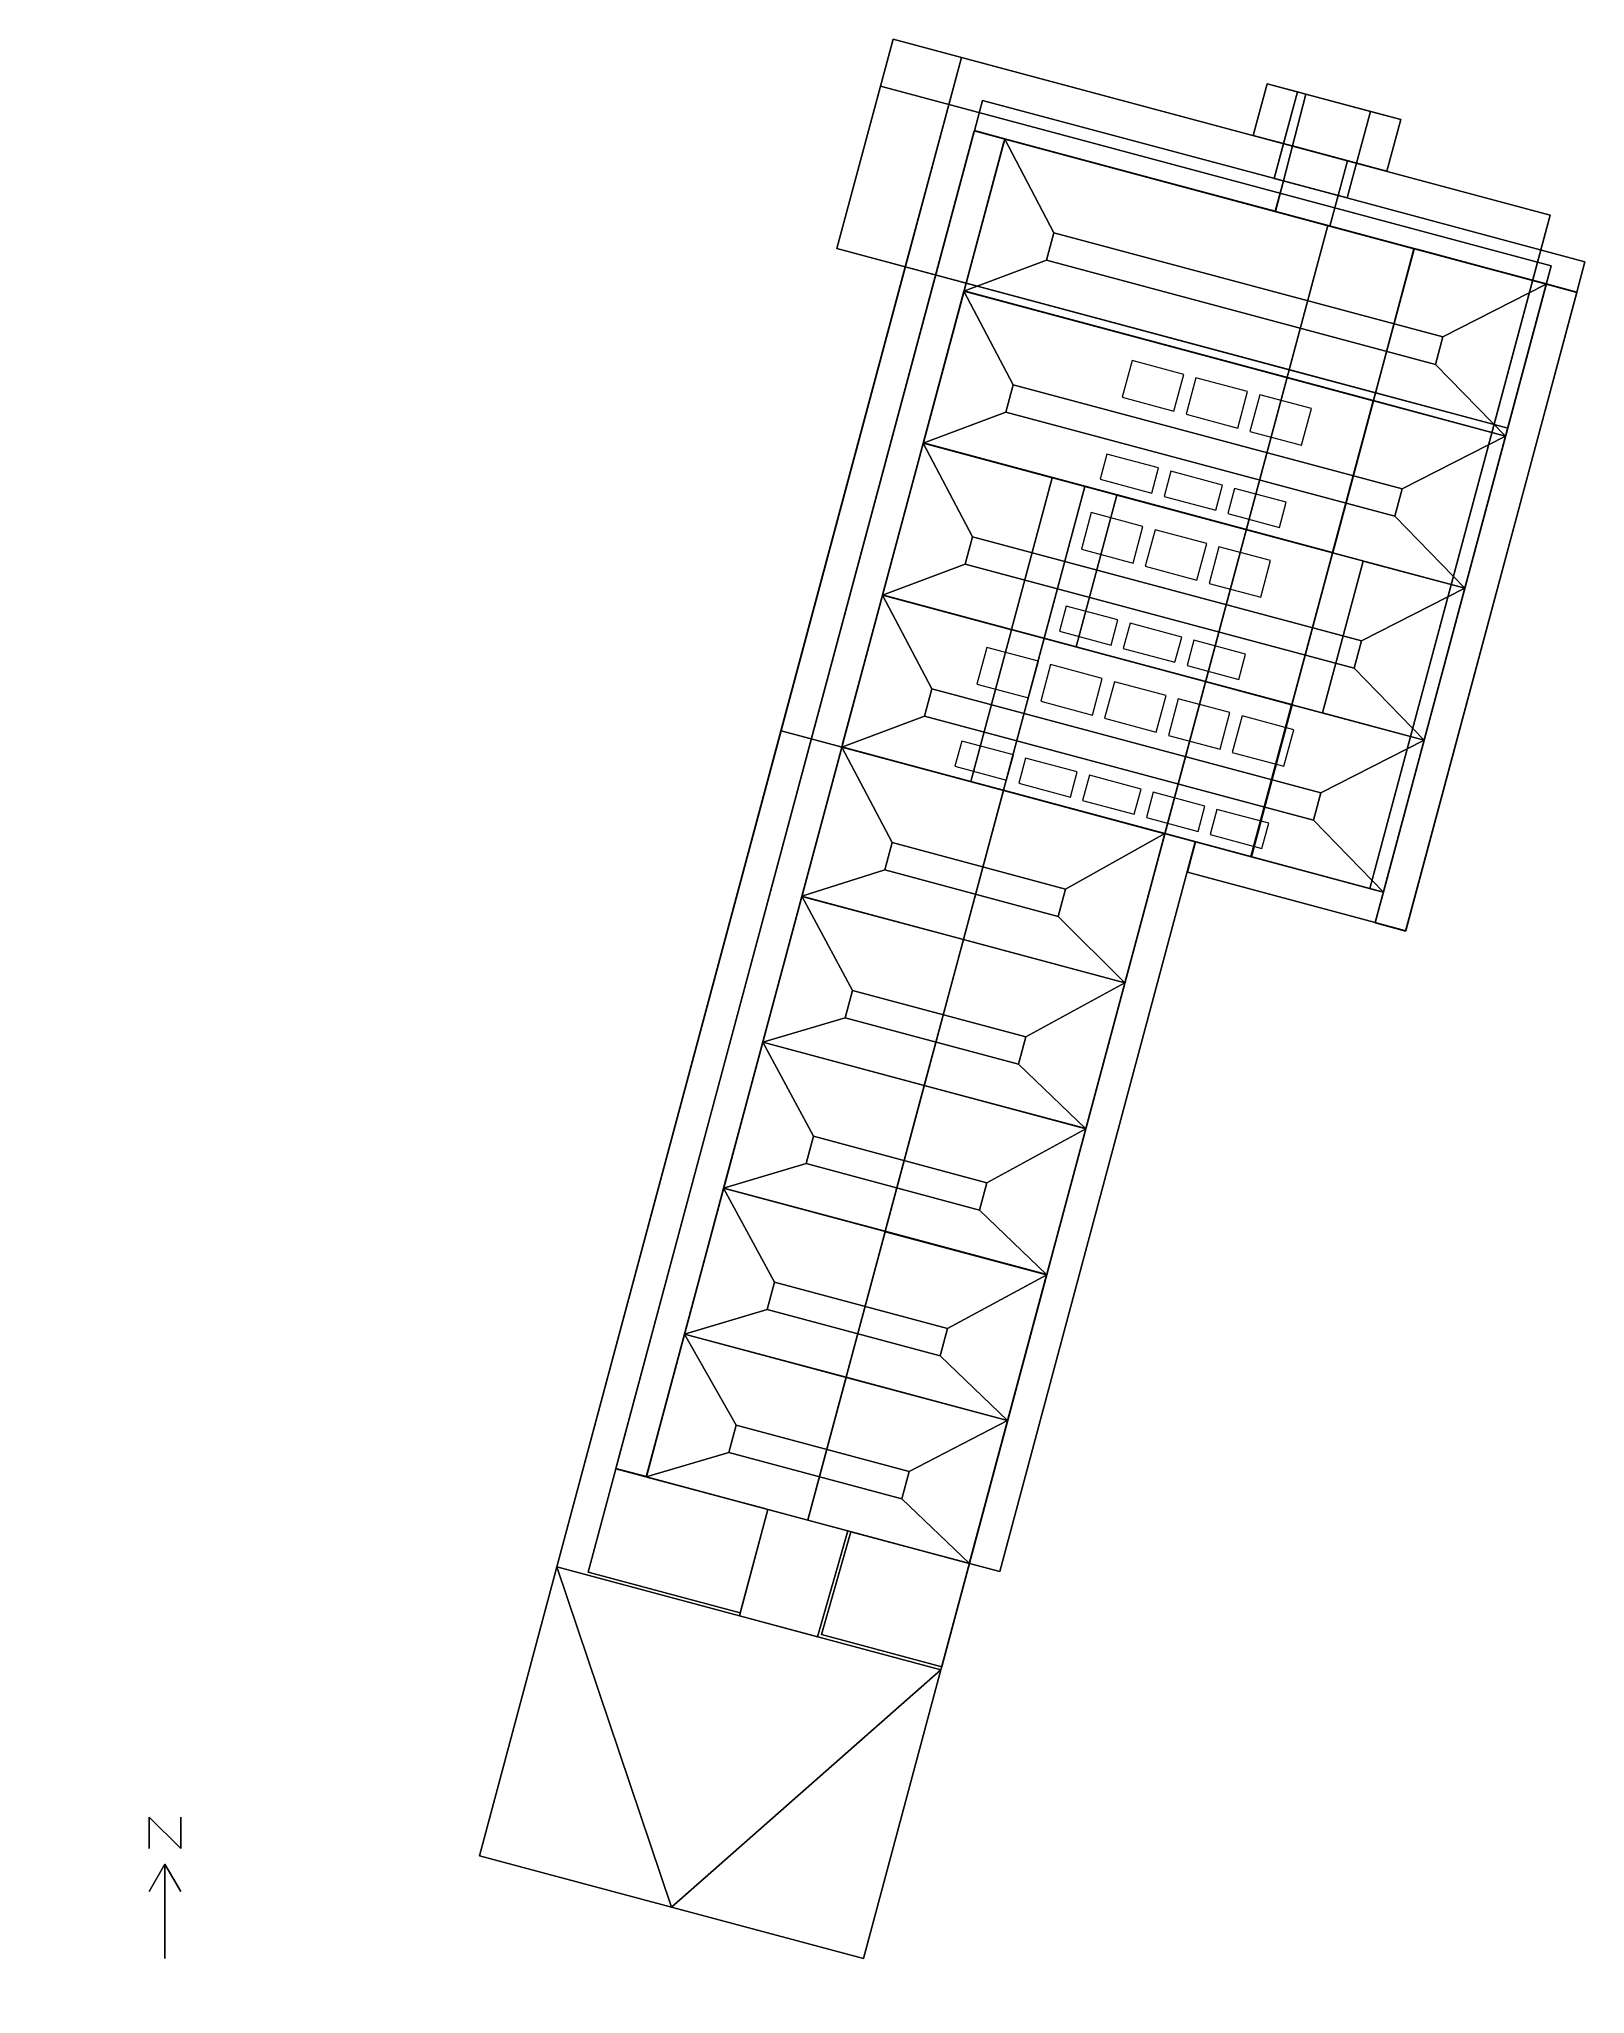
# Model space of a CAD drawing. Header units: metres. Extents: x -26 to 23.2, y -19.2 to 42.9.
import ezdxf

# ---------------------------------------------------------------- set-up
doc = ezdxf.new("R2010")
doc.units = ezdxf.units.M

msp = doc.modelspace()

# ---------------------------------------------------------------- linework, layer by layer
at = {"layer": '1', "color": 3}
for points in [[(-22.46553, -13.58952, 0.1), (-22.46553, -13.58952), (-22.46553, -14.58952), (-22.46553, -14.58952, 0.1)], [(-22.46553, -13.58952, 0.1), (-22.46553, -13.58952), (-21.46553, -14.58952), (-21.46553, -14.58952, 0.1)], [(-21.46553, -13.58952, 0.1), (-21.46553, -13.58952), (-21.46553, -14.58952), (-21.46553, -14.58952, 0.1)], [(-21.96553, -15.08952, 0.1), (-21.96553, -15.08952), (-22.46553, -15.95555), (-22.46553, -15.95555, 0.1)], [(-21.96553, -15.08952, 0.1), (-21.96553, -15.08952), (-21.96553, -18.08952), (-21.96553, -18.08952, 0.1)], [(-21.96553, -15.08952, 0.1), (-21.96553, -15.08952), (-21.46553, -15.95555), (-21.46553, -15.95555, 0.1)]]:
    msp.add_3dface(points, dxfattribs=at)
at = {"layer": 'Building Shading', "color": 195}
for points in [[(1.17287, 42.90588), (-0.6104, 36.25065), (1.56294, 35.6683), (3.3462, 42.32353)], [(3.3462, 42.32353), (1.56294, 35.6683), (-0.6104, 36.25065), (1.17287, 42.90588)], [(1.17287, 42.90588), (1.17287, 42.90588, -15), (-0.6104, 36.25065, -15), (-0.6104, 36.25065)], [(-0.6104, 36.25065), (-0.6104, 36.25065, -15), (1.17287, 42.90588, -15), (1.17287, 42.90588)], [(22.05618, 37.31021, -15), (21.65502, 35.81302, -15), (0.7717, 41.40869, -15), (1.17287, 42.90588, -15)], [(1.17287, 42.90588, -15), (0.7717, 41.40869, -15), (21.65502, 35.81302, -15), (22.05618, 37.31021, -15)], [(22.05618, 37.31021), (22.05618, 37.31021, -15), (1.17287, 42.90588, -15), (1.17287, 42.90588)], [(1.17287, 42.90588), (1.17287, 42.90588, -15), (22.05618, 37.31021, -15), (22.05618, 37.31021)], [(3.3462, 42.32353), (-2.38664, 20.92828), (16.32334, 15.91495), (22.05618, 37.31021)], [(22.05618, 37.31021), (16.32334, 15.91495), (-2.38664, 20.92828), (3.3462, 42.32353)], [(22.08968, 35.69656, -15), (20.70759, 30.53851, -15), (-0.6104, 36.25065, -15), (0.7717, 41.40869, -15)], [(0.7717, 41.40869, -15), (-0.6104, 36.25065, -15), (20.70759, 30.53851, -15), (22.08968, 35.69656, -15)], [(16.34456, 40.60682, 1.02), (15.90457, 38.96475, 1.02), (12.61988, 39.84487, 1.02), (13.05987, 41.48695, 1.02)], [(13.05987, 41.48695, 1.02), (12.61988, 39.84487, 1.02), (15.90457, 38.96475, 1.02), (16.34456, 40.60682, 1.02)], [(13.05987, 41.48695, 1.12), (12.61988, 39.84487, 1.12), (13.58581, 39.58606, 1.12), (14.0258, 41.22813, 1.12)], [(14.0258, 41.22813, 1.12), (13.58581, 39.58606, 1.12), (12.61988, 39.84487, 1.12), (13.05987, 41.48695, 1.12)], [(13.05987, 41.48695, 1.12), (13.05987, 41.48695, 1.02), (12.61988, 39.84487, 1.02), (12.61988, 39.84487, 1.12)], [(12.61988, 39.84487, 1.12), (12.61988, 39.84487, 1.02), (13.05987, 41.48695, 1.02), (13.05987, 41.48695, 1.12)], [(17.31049, 40.348, 1.12), (17.31049, 40.348, 1.02), (13.05987, 41.48695, 1.02), (13.05987, 41.48695, 1.12)], [(13.05987, 41.48695, 1.12), (13.05987, 41.48695, 1.02), (17.31049, 40.348, 1.02), (17.31049, 40.348, 1.12)], [(14.0258, 41.22813, 1.12), (13.28877, 38.47751, 1.12), (13.57859, 38.40003, 1.12), (14.28661, 41.15825, 1.12)], [(14.28661, 41.15825, 1.12), (13.57859, 38.40003, 1.12), (13.28877, 38.47751, 1.12), (14.0258, 41.22813, 1.12)], [(14.28661, 41.15825, 1.12), (13.86391, 39.51154, 1.12), (16.87049, 38.70593, 1.12), (17.31049, 40.348, 1.12)], [(17.31049, 40.348, 1.12), (16.87049, 38.70593, 1.12), (13.86391, 39.51154, 1.12), (14.28661, 41.15825, 1.12)], [(13.57859, 38.40003, 1.02), (13.32096, 37.43635, 1.02), (3.757, 39.99383, 1.02), (4.01582, 40.95976, 1.02)], [(4.01582, 40.95976, 1.02), (3.757, 39.99383, 1.02), (13.32096, 37.43635, 1.02), (13.57859, 38.40003, 1.02)], [(17.31049, 40.348, 1.02), (16.87049, 38.70593, 1.02), (15.90457, 38.96475, 1.02), (16.34456, 40.60682, 1.02)], [(16.34456, 40.60682, 1.02), (15.90457, 38.96475, 1.02), (16.87049, 38.70593, 1.02), (17.31049, 40.348, 1.02)], [(4.72159, 39.72916, 1.02), (-6.66903, -2.78124, 1.02), (-7.63496, -2.52242, 1.02), (3.75567, 39.98797, 1.02)], [(3.75567, 39.98797, 1.02), (-7.63496, -2.52242, 1.02), (-6.66903, -2.78124, 1.02), (4.72159, 39.72916, 1.02)], [(4.72396, 39.73887, 4.12), (-6.66667, -2.77152, 4.12), (-7.63259, -2.5127, 4.12), (3.75803, 39.99769, 4.12)], [(3.75803, 39.99769, 4.12), (-7.63259, -2.5127, 4.12), (-6.66667, -2.77152, 4.12), (4.72396, 39.73887, 4.12)], [(12.61988, 39.84487, 1.12), (12.61988, 39.84487, 1.02), (13.58581, 39.58606, 1.02), (13.58581, 39.58606, 1.12)], [(13.58581, 39.58606, 1.12), (13.58581, 39.58606, 1.02), (12.61988, 39.84487, 1.02), (12.61988, 39.84487, 1.12)], [(16.87049, 38.70593, 1.12), (16.87049, 38.70593, 1.02), (17.31049, 40.348, 1.02), (17.31049, 40.348, 1.12)], [(17.31049, 40.348, 1.12), (17.31049, 40.348, 1.02), (16.87049, 38.70593, 1.02), (16.87049, 38.70593, 1.12)], [(15.61479, 39.04239, 1.02), (15.31806, 37.93498, 1.02), (13.28877, 38.47751, 1.02), (13.58581, 39.58606, 1.02)], [(13.58581, 39.58606, 1.02), (13.28877, 38.47751, 1.02), (15.31806, 37.93498, 1.02), (15.61479, 39.04239, 1.02)], [(13.58581, 39.58606, 1.12), (13.58581, 39.58606, 1.02), (13.28877, 38.47751, 1.02), (13.28877, 38.47751, 1.12)], [(13.28877, 38.47751, 1.12), (13.28877, 38.47751, 1.02), (13.58581, 39.58606, 1.02), (13.58581, 39.58606, 1.12)], [(13.86391, 39.51154, 1.12), (13.57937, 38.40303, 1.12), (15.6085, 37.85979, 1.12), (15.90457, 38.96475, 1.12)], [(15.90457, 38.96475, 1.12), (15.6085, 37.85979, 1.12), (13.57937, 38.40303, 1.12), (13.86391, 39.51154, 1.12)], [(15.90457, 38.96475, 1.02), (15.6085, 37.85979, 1.02), (15.3187, 37.93738, 1.02), (15.61479, 39.04239, 1.02)], [(15.61479, 39.04239, 1.02), (15.3187, 37.93738, 1.02), (15.6085, 37.85979, 1.02), (15.90457, 38.96475, 1.02)], [(15.6085, 37.85979, 1.12), (15.6085, 37.85979, 1.02), (15.90457, 38.96475, 1.02), (15.90457, 38.96475, 1.12)], [(15.90457, 38.96475, 1.12), (15.90457, 38.96475, 1.02), (15.6085, 37.85979, 1.02), (15.6085, 37.85979, 1.12)], [(15.90457, 38.96475, 1.12), (15.90457, 38.96475, 1.02), (16.87049, 38.70593, 1.02), (16.87049, 38.70593, 1.12)], [(16.87049, 38.70593, 1.12), (16.87049, 38.70593, 1.02), (15.90457, 38.96475, 1.02), (15.90457, 38.96475, 1.12)], [(13.28877, 38.47751, 1.12), (13.28877, 38.47751, 1.02), (13.57859, 38.40003, 1.02), (13.57859, 38.40003, 1.12)], [(13.57859, 38.40003, 1.12), (13.57859, 38.40003, 1.02), (13.28877, 38.47751, 1.02), (13.28877, 38.47751, 1.12)], [(13.57937, 38.40303, 1.12), (13.32932, 37.42894, 1.12), (15.05833, 36.96565, 1.12), (15.3187, 37.93738, 1.12)], [(15.3187, 37.93738, 1.12), (15.05833, 36.96565, 1.12), (13.32932, 37.42894, 1.12), (13.57937, 38.40303, 1.12)], [(15.31806, 37.93498, 1.02), (15.05833, 36.96565, 1.02), (13.32932, 37.42894, 1.02), (13.57859, 38.40003, 1.02)], [(13.57859, 38.40003, 1.02), (13.32932, 37.42894, 1.02), (15.05833, 36.96565, 1.02), (15.31806, 37.93498, 1.02)], [(13.57859, 38.40003, 1.12), (13.57859, 38.40003, 1.02), (13.32932, 37.42894, 1.02), (13.32932, 37.42894, 1.12)], [(13.32932, 37.42894, 1.12), (13.32932, 37.42894, 1.02), (13.57859, 38.40003, 1.02), (13.57859, 38.40003, 1.12)], [(15.05833, 36.96565, 1.12), (15.05833, 36.96565, 1.02), (15.3187, 37.93738, 1.02), (15.3187, 37.93738, 1.12)], [(15.3187, 37.93738, 1.12), (15.3187, 37.93738, 1.02), (15.05833, 36.96565, 1.02), (15.05833, 36.96565, 1.12)], [(23.16046, 35.83212, 1.02), (22.90283, 34.86844, 1.02), (15.05833, 36.96565, 1.02), (15.31715, 37.93158, 1.02)], [(15.31715, 37.93158, 1.02), (15.05833, 36.96565, 1.02), (22.90283, 34.86844, 1.02), (23.16046, 35.83212, 1.02)], [(15.3187, 37.93738, 1.12), (15.3187, 37.93738, 1.02), (15.6085, 37.85979, 1.02), (15.6085, 37.85979, 1.12)], [(15.6085, 37.85979, 1.12), (15.6085, 37.85979, 1.02), (15.3187, 37.93738, 1.02), (15.3187, 37.93738, 1.12)], [(13.32932, 37.42894, 1.12), (13.32932, 37.42894, 1.02), (15.05833, 36.96565, 1.02), (15.05833, 36.96565, 1.12)], [(15.05833, 36.96565, 1.12), (15.05833, 36.96565, 1.02), (13.32932, 37.42894, 1.02), (13.32932, 37.42894, 1.12)], [(21.65502, 35.81302), (21.65502, 35.81302, -15), (22.05618, 37.31021, -15), (22.05618, 37.31021)], [(22.05618, 37.31021), (22.05618, 37.31021, -15), (21.65502, 35.81302, -15), (21.65502, 35.81302)], [(-0.6104, 36.25065), (-0.6104, 36.25065, -15), (1.56294, 35.6683, -15), (1.56294, 35.6683)], [(1.56294, 35.6683), (1.56294, 35.6683, -15), (-0.6104, 36.25065, -15), (-0.6104, 36.25065)], [(13.76258, 32.39942, -15), (2.69289, -8.91323, -15), (-9.50675, -5.64434, -15), (1.56294, 35.6683, -15)], [(1.56294, 35.6683, -15), (-9.50675, -5.64434, -15), (2.69289, -8.91323, -15), (13.76258, 32.39942, -15)], [(1.56294, 35.6683), (1.56294, 35.6683, -15), (-9.50675, -5.64434, -15), (-9.50675, -5.64434)], [(-9.50675, -5.64434), (-9.50675, -5.64434, -15), (1.56294, 35.6683, -15), (1.56294, 35.6683)], [(21.65502, 35.81302), (16.32334, 15.91495), (16.75801, 15.79848), (22.08968, 35.69656)], [(22.08968, 35.69656), (16.75801, 15.79848), (16.32334, 15.91495), (21.65502, 35.81302)], [(16.75801, 15.79848), (16.75801, 15.79848, -15), (22.08968, 35.69656, -15), (22.08968, 35.69656)], [(22.08968, 35.69656), (22.08968, 35.69656, -15), (16.75801, 15.79848, -15), (16.75801, 15.79848)], [(22.08968, 35.69656), (22.08968, 35.69656, -15), (21.65502, 35.81302, -15), (21.65502, 35.81302)], [(21.65502, 35.81302), (21.65502, 35.81302, -15), (22.08968, 35.69656, -15), (22.08968, 35.69656)], [(22.90032, 34.85818, 1.02), (17.46253, 14.56408, 1.02), (16.4966, 14.8229, 1.02), (21.93439, 35.117, 1.02)], [(21.93439, 35.117, 1.02), (16.4966, 14.8229, 1.02), (17.46253, 14.56408, 1.02), (22.90032, 34.85818, 1.02)], [(22.90268, 34.8679, 4.12), (17.46489, 14.5738, 4.12), (16.49897, 14.83262, 4.12), (21.93676, 35.12672, 4.12)], [(21.93676, 35.12672, 4.12), (16.49897, 14.83262, 4.12), (17.46489, 14.5738, 4.12), (22.90268, 34.8679, 4.12)], [(20.70759, 30.53851, -15), (16.75801, 15.79848, -15), (9.813, 17.65939, -15), (13.76258, 32.39942, -15)], [(13.76258, 32.39942, -15), (9.813, 17.65939, -15), (16.75801, 15.79848, -15), (20.70759, 30.53851, -15)], [(-2.38664, 20.92828), (-9.50675, -5.64434), (2.69289, -8.91323), (9.813, 17.65939)], [(9.813, 17.65939), (2.69289, -8.91323), (-9.50675, -5.64434), (-2.38664, 20.92828)], [(2.69289, -8.91323), (2.69289, -8.91323, -15), (9.813, 17.65939, -15), (9.813, 17.65939)], [(9.813, 17.65939), (9.813, 17.65939, -15), (2.69289, -8.91323, -15), (2.69289, -8.91323)], [(10.77893, 17.40057, 4.12), (4.56468, -5.79131, 4.12), (3.59876, -5.53249, 4.12), (9.813, 17.65939, 4.12)], [(9.813, 17.65939, 4.12), (3.59876, -5.53249, 4.12), (4.56468, -5.79131, 4.12), (10.77893, 17.40057, 4.12)], [(10.77893, 17.40057, 1.02), (4.56468, -5.79131, 1.02), (3.59876, -5.53249, 1.02), (9.813, 17.65939, 1.02)], [(9.813, 17.65939, 1.02), (3.59876, -5.53249, 1.02), (4.56468, -5.79131, 1.02), (10.77893, 17.40057, 1.02)], [(9.813, 17.65939), (9.813, 17.65939, -15), (16.75801, 15.79848, -15), (16.75801, 15.79848)], [(16.75801, 15.79848), (16.75801, 15.79848, -15), (9.813, 17.65939, -15), (9.813, 17.65939)], [(16.75779, 15.79854, 4.12), (16.49897, 14.83262, 4.12), (10.52955, 16.43212, 4.12), (10.78837, 17.39804, 4.12)], [(10.78837, 17.39804, 4.12), (10.52955, 16.43212, 4.12), (16.49897, 14.83262, 4.12), (16.75779, 15.79854, 4.12)], [(16.75801, 15.79848, 1.02), (16.49919, 14.83256, 1.02), (10.52977, 16.43206, 1.02), (10.78859, 17.39798, 1.02)], [(10.78859, 17.39798, 1.02), (10.52977, 16.43206, 1.02), (16.49919, 14.83256, 1.02), (16.75801, 15.79848, 1.02)], [(-2.80533, -3.81652, 1.02), (-3.68532, -7.10066, 1.02), (-8.51494, -5.80657, 1.02), (-7.63496, -2.52242, 1.02)], [(-7.63496, -2.52242, 1.02), (-8.51494, -5.80657, 1.02), (-3.68532, -7.10066, 1.02), (-2.80533, -3.81652, 1.02)], [(-0.26495, -4.49721), (-1.22457, -7.86309), (-3.71108, -7.19683), (-2.80533, -3.81652)], [(-2.80533, -3.81652), (-3.71108, -7.19683), (-1.22457, -7.86309), (-0.26495, -4.49721)], [(-2.80533, -3.81652, 4.12), (-3.71108, -7.19683, 4.12), (-1.22457, -7.86309, 4.12), (-0.26495, -4.49721, 4.12)], [(-0.26495, -4.49721, 4.12), (-1.22457, -7.86309, 4.12), (-3.71108, -7.19683, 4.12), (-2.80533, -3.81652, 4.12)], [(-2.80533, -3.81652, 4.12), (-2.80533, -3.81652), (-3.71108, -7.19683), (-3.71108, -7.19683, 4.12)], [(-3.71108, -7.19683, 4.12), (-3.71108, -7.19683), (-2.80533, -3.81652), (-2.80533, -3.81652, 4.12)], [(-0.26495, -4.49721, 4.12), (-0.26495, -4.49721), (-2.80533, -3.81652), (-2.80533, -3.81652, 4.12)], [(-2.80533, -3.81652, 4.12), (-2.80533, -3.81652), (-0.26495, -4.49721), (-0.26495, -4.49721, 4.12)], [(-1.22457, -7.86309, 4.12), (-1.22457, -7.86309), (-0.26495, -4.49721), (-0.26495, -4.49721, 4.12)], [(-0.26495, -4.49721, 4.12), (-0.26495, -4.49721), (-1.22457, -7.86309), (-1.22457, -7.86309, 4.12)], [(3.59876, -5.53249, 1.02), (2.71877, -8.81664, 1.02), (-1.1021, -7.79239, 1.02), (-0.16989, -4.52268, 1.02)], [(-0.16989, -4.52268, 1.02), (-1.1021, -7.79239, 1.02), (2.71877, -8.81664, 1.02), (3.59876, -5.53249, 1.02)], [(2.69289, -8.91323, -15), (0.23411, -18.08952, -15), (-11.96553, -14.82064, -15), (-9.50675, -5.64434, -15)], [(-9.50675, -5.64434, -15), (-11.96553, -14.82064, -15), (0.23411, -18.08952, -15), (2.69289, -8.91323, -15)], [(-9.50675, -5.64434, 1.5), (-9.50675, -5.64434, -15), (-11.96553, -14.82064, -15), (-11.96553, -14.82064, 1.5)], [(-11.96553, -14.82064, 1.5), (-11.96553, -14.82064, -15), (-9.50675, -5.64434, -15), (-9.50675, -5.64434, 1.5)], [(-5.86571, -16.45508, 5.62), (-9.50675, -5.64434, 1.5), (-11.96553, -14.82064, 1.5)], [(-11.96553, -14.82064, 1.5), (-9.50675, -5.64434, 1.5), (-5.86571, -16.45508, 5.62)], [(2.69289, -8.91323, 1.5), (2.69289, -8.91323, -15), (-9.50675, -5.64434, -15), (-9.50675, -5.64434, 1.5)], [(-9.50675, -5.64434, 1.5), (-9.50675, -5.64434, -15), (2.69289, -8.91323, -15), (2.69289, -8.91323, 1.5)], [(-5.86571, -16.45508, 5.62), (2.69289, -8.91323, 1.5), (-9.50675, -5.64434, 1.5)], [(-9.50675, -5.64434, 1.5), (2.69289, -8.91323, 1.5), (-5.86571, -16.45508, 5.62)], [(-9.50675, -5.64434), (-9.50675, -5.64434, -15), (2.69289, -8.91323, -15), (2.69289, -8.91323)], [(2.69289, -8.91323), (2.69289, -8.91323, -15), (-9.50675, -5.64434, -15), (-9.50675, -5.64434)], [(-3.71108, -7.19683, 4.12), (-3.71108, -7.19683), (-1.22457, -7.86309), (-1.22457, -7.86309, 4.12)], [(-1.22457, -7.86309, 4.12), (-1.22457, -7.86309), (-3.71108, -7.19683), (-3.71108, -7.19683, 4.12)], [(-5.86571, -16.45508, 5.62), (0.23411, -18.08952, 1.5), (2.69289, -8.91323, 1.5)], [(2.69289, -8.91323, 1.5), (0.23411, -18.08952, 1.5), (-5.86571, -16.45508, 5.62)], [(0.23411, -18.08952, 1.5), (0.23411, -18.08952, -15), (2.69289, -8.91323, -15), (2.69289, -8.91323, 1.5)], [(2.69289, -8.91323, 1.5), (2.69289, -8.91323, -15), (0.23411, -18.08952, -15), (0.23411, -18.08952, 1.5)], [(-11.96553, -14.82064, 1.5), (-11.96553, -14.82064, -15), (0.23411, -18.08952, -15)], [(-11.96553, -14.82064, 1.5), (0.23411, -18.08952, -15), (-5.86571, -16.45508, 5.62)], [(-5.86571, -16.45508, 5.62), (0.23411, -18.08952, -15), (-11.96553, -14.82064, -15)], [(-5.86571, -16.45508, 5.62), (-11.96553, -14.82064, -15), (-11.96553, -14.82064, 1.5)], [(0.23411, -18.08952, -15), (0.23411, -18.08952, 1.5), (-5.86571, -16.45508, 5.62)], [(-5.86571, -16.45508, 5.62), (0.23411, -18.08952, 1.5), (0.23411, -18.08952, -15)]]:
    msp.add_3dface(points, dxfattribs=at)
at = {"layer": 'CENTRAL', "color": 43}
for points in [[(7.2673, 28.69427, 1.12), (7.2673, 28.69427, 4.12), (4.67911, 19.03502, 4.12), (4.67911, 19.03502, 1.12)], [(7.2673, 28.69427, 1.12), (7.2673, 28.69427, 4.12), (15.1413, 26.58444, 4.12), (15.1413, 26.58444, 1.12)], [(12.55311, 16.92518, 1.12), (12.55311, 16.92518, 4.12), (15.1413, 26.58444, 4.12), (15.1413, 26.58444, 1.12)], [(4.67911, 19.03502, 1.12), (4.67911, 19.03502, 4.12), (9.813, 17.65939, 4.12), (9.813, 17.65939, 1.12)], [(9.813, 17.65939, 1.52), (9.813, 17.65939, 1.12), (12.55601, 16.92441, 1.12), (12.55601, 16.92441, 1.52)], [(9.813, 17.65939, 4.12), (9.813, 17.65939, 3.92), (12.55601, 16.92441, 3.92), (12.55601, 16.92441, 4.12)], [(9.813, 17.65939, 3.92), (9.813, 17.65939, 1.52), (12.55601, 16.92441, 1.52), (12.55601, 16.92441, 3.92)]]:
    msp.add_3dface(points, dxfattribs=at)
at = {"layer": 'CENTRAL', "color": 8}
msp.add_3dface([(15.1442, 26.58366, 1.12), (12.55601, 16.92441, 1.12), (4.67911, 19.03502, 1.12), (7.2673, 28.69427, 1.12)], dxfattribs=at)
at = {"layer": 'CENTRAL', "color": 45}
for points in [[(7.26471, 28.68461, 1.12), (7.26471, 28.68461, 4.12), (4.67911, 19.03502, 4.12), (4.67911, 19.03502, 1.12)], [(7.2673, 28.69427, 1.12), (7.2673, 28.69427, 4.12), (15.13164, 26.58703, 4.12), (15.13164, 26.58703, 1.12)], [(8.29016, 28.41709, 4.12), (6.99762, 23.59326, 4.12), (13.84798, 21.75771, 4.12), (15.14053, 26.58154, 4.12)], [(12.55311, 16.92518, 1.12), (12.55311, 16.92518, 4.12), (15.13871, 26.57478, 4.12), (15.13871, 26.57478, 1.12)], [(12.54635, 16.92699, 4.12), (13.84045, 21.75662, 4.12), (5.9732, 23.86464, 4.12), (4.67911, 19.03502, 4.12)], [(4.67911, 19.03502, 1.12), (4.67911, 19.03502, 4.12), (9.80334, 17.66198, 4.12), (9.80334, 17.66198, 1.12)]]:
    msp.add_3dface(points, dxfattribs=at)
at = {"layer": 'CENTRAL', "color": 15}
for points in [[(7.2673, 28.69427, 4.12), (5.9732, 23.86464, 4.12), (13.8501, 21.75403, 4.12), (15.1442, 26.58366, 4.12)], [(5.9732, 23.86464, 4.12), (4.67911, 19.03502, 4.12), (12.55601, 16.92441, 4.12), (13.8501, 21.75403, 4.12)]]:
    msp.add_3dface(points, dxfattribs=at)
at = {"layer": 'CENTRAL', "color": 143}
for points in [[(9.9096, 17.63351, 3.868), (9.9096, 17.63351, 2.842), (12.45942, 16.95029, 2.842), (12.45942, 16.95029, 3.868)], [(9.9096, 17.63351, 2.738), (9.9096, 17.63351, 2.272), (12.45942, 16.95029, 2.272), (12.45942, 16.95029, 2.738)]]:
    msp.add_3dface(points, dxfattribs=at)
at = {"layer": 'LARGECONF', "color": 43}
for points in [[(4.72287, 39.73393, 3.92), (4.72287, 39.73393, 1.52), (2.1334, 30.0699, 1.52), (2.1334, 30.0699, 3.92)], [(4.72287, 39.73393, 4.12), (4.72287, 39.73393, 3.92), (2.1334, 30.0699, 3.92), (2.1334, 30.0699, 4.12)], [(4.72287, 39.73393, 1.52), (4.72287, 39.73393, 1.12), (2.1334, 30.0699, 1.12), (2.1334, 30.0699, 1.52)], [(17.73435, 36.25022, 3.92), (17.73435, 36.25022, 1.52), (4.72316, 39.73501, 1.52), (4.72316, 39.73501, 3.92)], [(17.73435, 36.25022, 4.12), (17.73435, 36.25022, 3.92), (4.72316, 39.73501, 3.92), (4.72316, 39.73501, 4.12)], [(17.73435, 36.25022, 1.52), (17.73435, 36.25022, 1.12), (4.72316, 39.73501, 1.12), (4.72316, 39.73501, 1.52)], [(15.1442, 26.58366, 1.12), (15.1442, 26.58366, 4.12), (17.73239, 36.24292, 4.12), (17.73239, 36.24292, 1.12)], [(2.1334, 30.0699, 1.12), (2.1334, 30.0699, 4.12), (7.2673, 28.69427, 4.12), (7.2673, 28.69427, 1.12)], [(15.1413, 26.58444, 1.12), (15.1413, 26.58444, 4.12), (7.2673, 28.69427, 4.12), (7.2673, 28.69427, 1.12)]]:
    msp.add_3dface(points, dxfattribs=at)
at = {"layer": 'LARGECONF', "color": 8}
msp.add_3dface([(17.73239, 36.24292, 1.12), (15.1442, 26.58366, 1.12), (2.1334, 30.0699, 1.12), (4.72159, 39.72916, 1.12)], dxfattribs=at)
at = {"layer": 'LARGECONF', "color": 143}
for points in [[(4.69699, 39.63733, 2.738), (4.69699, 39.63733, 2.272), (2.15928, 30.16649, 2.272), (2.15928, 30.16649, 2.738)], [(4.69699, 39.63733, 3.868), (4.69699, 39.63733, 2.842), (2.15928, 30.16649, 2.842), (2.15928, 30.16649, 3.868)], [(17.63734, 36.27458, 3.868), (17.63734, 36.27458, 2.272), (4.81948, 39.70813, 2.272), (4.81948, 39.70813, 3.868)]]:
    msp.add_3dface(points, dxfattribs=at)
at = {"layer": 'LARGECONF', "color": 15}
for points in [[(4.72159, 39.72916, 4.12), (3.42847, 34.90318, 4.12), (16.43927, 31.41694, 4.12), (17.73239, 36.24292, 4.12)], [(3.4275, 34.89953, 4.12), (2.1334, 30.0699, 4.12), (15.1442, 26.58366, 4.12), (16.4383, 31.41329, 4.12)]]:
    msp.add_3dface(points, dxfattribs=at)
at = {"layer": 'LARGECONF', "color": 45}
for points in [[(4.72371, 39.72548, 4.12), (3.43215, 34.9053, 4.12), (16.43715, 31.42062, 4.12), (17.72872, 36.2408, 4.12)], [(15.1442, 26.58366, 1.12), (15.1442, 26.58366, 4.12), (17.7298, 36.23326, 4.12), (17.7298, 36.23326, 1.12)], [(3.42962, 34.89585, 4.12), (2.13708, 30.07202, 4.12), (15.14208, 26.58734, 4.12), (16.43462, 31.41117, 4.12)], [(2.1334, 30.0699, 1.12), (2.1334, 30.0699, 4.12), (7.25764, 28.69686, 4.12), (7.25764, 28.69686, 1.12)], [(15.13164, 26.58703, 1.12), (15.13164, 26.58703, 4.12), (7.2673, 28.69427, 4.12), (7.2673, 28.69427, 1.12)]]:
    msp.add_3dface(points, dxfattribs=at)
at = {"layer": 'NEOFF', "color": 8}
msp.add_3dface([(21.93439, 35.117, 1.12), (16.75801, 15.79848, 1.12), (12.55601, 16.92441, 1.12), (17.73239, 36.24292, 1.12)], dxfattribs=at)
at = {"layer": 'NEOFF', "color": 43}
for points in [[(17.73239, 36.24292, 1.12), (17.73239, 36.24292, 4.12), (15.1442, 26.58366, 4.12), (15.1442, 26.58366, 1.12)], [(21.93698, 35.12666, 3.92), (21.93698, 35.12666, 1.52), (17.73475, 36.25173, 1.52), (17.73475, 36.25173, 3.92)], [(21.93698, 35.12666, 4.12), (21.93698, 35.12666, 3.92), (17.73475, 36.25173, 3.92), (17.73475, 36.25173, 4.12)], [(21.93698, 35.12666, 1.52), (21.93698, 35.12666, 1.12), (17.73475, 36.25173, 1.12), (17.73475, 36.25173, 1.52)], [(16.75801, 15.79848, 1.52), (16.75801, 15.79848, 1.12), (21.93698, 35.12666, 1.12), (21.93698, 35.12666, 1.52)], [(16.75801, 15.79848, 3.92), (16.75801, 15.79848, 1.52), (21.93698, 35.12666, 1.52), (21.93698, 35.12666, 3.92)], [(16.75801, 15.79848, 4.12), (16.75801, 15.79848, 3.92), (21.93698, 35.12666, 3.92), (21.93698, 35.12666, 4.12)], [(15.1413, 26.58444, 1.12), (15.1413, 26.58444, 4.12), (12.55311, 16.92518, 4.12), (12.55311, 16.92518, 1.12)], [(12.55601, 16.92441, 3.92), (12.55601, 16.92441, 1.52), (16.75801, 15.79848, 1.52), (16.75801, 15.79848, 3.92)], [(12.55601, 16.92441, 4.12), (12.55601, 16.92441, 3.92), (16.75801, 15.79848, 3.92), (16.75801, 15.79848, 4.12)], [(12.55601, 16.92441, 1.52), (12.55601, 16.92441, 1.12), (16.75801, 15.79848, 1.12), (16.75801, 15.79848, 1.52)]]:
    msp.add_3dface(points, dxfattribs=at)
at = {"layer": 'NEOFF', "color": 45}
for points in [[(17.7298, 36.23326, 1.12), (17.7298, 36.23326, 4.12), (15.1442, 26.58366, 4.12), (15.1442, 26.58366, 1.12)], [(17.7338, 36.24047, 4.12), (16.44172, 31.41836, 4.12), (20.63964, 30.29353, 4.12), (21.93172, 35.11564, 4.12)], [(16.44042, 31.40962, 4.12), (15.14787, 26.58579, 4.12), (19.34408, 25.46142, 4.12), (20.63662, 30.28525, 4.12)], [(15.13871, 26.57478, 1.12), (15.13871, 26.57478, 4.12), (12.55311, 16.92518, 4.12), (12.55311, 16.92518, 1.12)], [(16.11719, 26.31985, 4.12), (14.82465, 21.49601, 4.12), (18.04998, 20.63179, 4.12), (19.34253, 25.45562, 4.12)], [(13.85976, 21.75145, 4.12), (12.56567, 16.92182, 4.12), (16.75801, 15.79848, 4.12), (18.0521, 20.62811, 4.12)]]:
    msp.add_3dface(points, dxfattribs=at)
at = {"layer": 'NEOFF', "color": 15}
for points in [[(17.73239, 36.24292, 4.12), (16.43927, 31.41694, 4.12), (20.64127, 30.29102, 4.12), (21.93417, 35.11706, 4.12)], [(16.4383, 31.41329, 4.12), (15.1442, 26.58366, 4.12), (19.3462, 25.45774, 4.12), (20.64029, 30.28737, 4.12)], [(15.1442, 26.58366, 4.12), (13.8501, 21.75403, 4.12), (18.0521, 20.62811, 4.12), (19.3462, 25.45774, 4.12)], [(13.8501, 21.75403, 4.12), (12.55601, 16.92441, 4.12), (16.75801, 15.79848, 4.12), (18.0521, 20.62811, 4.12)]]:
    msp.add_3dface(points, dxfattribs=at)
at = {"layer": 'NEOFF', "color": 143}
for points in [[(21.84039, 35.15254, 3.868), (21.84039, 35.15254, 2.272), (17.83134, 36.22585, 2.272), (17.83134, 36.22585, 3.868)], [(16.78389, 15.89508, 3.868), (16.78389, 15.89508, 2.842), (21.9111, 35.03007, 2.842), (21.9111, 35.03007, 3.868)], [(16.78389, 15.89508, 2.738), (16.78389, 15.89508, 2.272), (21.9111, 35.03007, 2.272), (21.9111, 35.03007, 2.738)], [(12.6526, 16.89852, 2.738), (12.6526, 16.89852, 2.272), (16.66142, 15.82437, 2.272), (16.66142, 15.82437, 2.738)], [(12.6526, 16.89852, 3.868), (12.6526, 16.89852, 2.842), (16.66142, 15.82437, 2.842), (16.66142, 15.82437, 3.868)]]:
    msp.add_3dface(points, dxfattribs=at)
at = {"layer": 'NWOFF', "color": 43}
for points in [[(2.1334, 30.0699, 3.92), (2.1334, 30.0699, 1.52), (-0.45479, 20.41064, 1.52), (-0.45479, 20.41064, 3.92)], [(2.1334, 30.0699, 4.12), (2.1334, 30.0699, 3.92), (-0.45479, 20.41064, 3.92), (-0.45479, 20.41064, 4.12)], [(2.1334, 30.0699, 1.52), (2.1334, 30.0699, 1.12), (-0.45479, 20.41064, 1.12), (-0.45479, 20.41064, 1.52)], [(7.2673, 28.69427, 1.12), (7.2673, 28.69427, 4.12), (2.1334, 30.0699, 4.12), (2.1334, 30.0699, 1.12)], [(4.67911, 19.03502, 1.12), (4.67911, 19.03502, 4.12), (7.2673, 28.69427, 4.12), (7.2673, 28.69427, 1.12)], [(-0.45479, 20.41064, 1.12), (-0.45479, 20.41064, 4.12), (4.67911, 19.03502, 4.12), (4.67911, 19.03502, 1.12)]]:
    msp.add_3dface(points, dxfattribs=at)
at = {"layer": 'NWOFF', "color": 8}
msp.add_3dface([(7.2673, 28.69427, 1.12), (4.67911, 19.03502, 1.12), (-0.45479, 20.41064, 1.12), (2.1334, 30.0699, 1.12)], dxfattribs=at)
at = {"layer": 'NWOFF', "color": 143}
for points in [[(2.10752, 29.9733, 3.868), (2.10752, 29.9733, 2.842), (-0.42891, 20.50723, 2.842), (-0.42891, 20.50723, 3.868)], [(2.10752, 29.9733, 2.738), (2.10752, 29.9733, 2.272), (-0.42891, 20.50723, 2.272), (-0.42891, 20.50723, 2.738)]]:
    msp.add_3dface(points, dxfattribs=at)
at = {"layer": 'NWOFF', "color": 15}
for points in [[(2.1334, 30.0699, 4.12), (0.83931, 25.24027, 4.12), (5.9732, 23.86464, 4.12), (7.2673, 28.69427, 4.12)], [(4.67911, 19.03502, 4.12), (5.9732, 23.86464, 4.12), (0.83931, 25.24027, 4.12), (-0.45479, 20.41064, 4.12)]]:
    msp.add_3dface(points, dxfattribs=at)
at = {"layer": 'NWOFF', "color": 45}
for points in [[(2.13552, 30.06622, 4.12), (0.84298, 25.24239, 4.12), (4.94237, 24.14396, 4.12), (6.23491, 28.96779, 4.12)], [(7.25764, 28.69686, 1.12), (7.25764, 28.69686, 4.12), (2.1334, 30.0699, 4.12), (2.1334, 30.0699, 1.12)], [(4.67911, 19.03502, 1.12), (4.67911, 19.03502, 4.12), (7.26471, 28.68461, 4.12), (7.26471, 28.68461, 1.12)], [(0.84143, 25.23659, 4.12), (-0.45111, 20.41276, 4.12), (3.64827, 19.31433, 4.12), (4.94082, 24.13817, 4.12)], [(-0.45479, 20.41064, 1.12), (-0.45479, 20.41064, 4.12), (4.66945, 19.0376, 4.12), (4.66945, 19.0376, 1.12)]]:
    msp.add_3dface(points, dxfattribs=at)
at = {"layer": 'ROOFN0', "color": 8}
for points in [[(5.9732, 23.86464, 4.12), (4.67911, 19.03502, 4.12), (-0.45479, 20.41064, 4.12), (0.83931, 25.24027, 4.12)], [(13.8501, 21.75403, 4.12), (12.55601, 16.92441, 4.12), (4.67911, 19.03502, 4.12), (5.9732, 23.86464, 4.12)], [(18.0521, 20.62811, 4.12), (16.75801, 15.79848, 4.12), (12.55601, 16.92441, 4.12), (13.8501, 21.75403, 4.12)]]:
    msp.add_3dface(points, dxfattribs=at)
at = {"layer": 'ROOFN0', "color": 15}
for points in [[(2.40233, 22.26432, 5.42), (0.83931, 25.24027, 4.12), (-0.45479, 20.41064, 4.12), (2.1694, 21.39499, 5.42)], [(14.76618, 18.95144, 5.42), (18.0521, 20.62811, 4.12), (0.83931, 25.24027, 4.12), (2.40233, 22.26432, 5.42)], [(2.40233, 22.26432, 5.42), (2.1694, 21.39499, 5.42), (14.53325, 18.08211, 5.42), (14.76618, 18.95144, 5.42)], [(2.1694, 21.39499, 5.42), (-0.45479, 20.41064, 4.12), (16.75801, 15.79848, 4.12), (14.53325, 18.08211, 5.42)], [(14.53325, 18.08211, 5.42), (16.75801, 15.79848, 4.12), (18.0521, 20.62811, 4.12), (14.76618, 18.95144, 5.42)]]:
    msp.add_3dface(points, dxfattribs=at)
at = {"layer": 'ROOFN0', "color": 45}
for points in [[(4.94082, 24.13817, 4.12), (3.64827, 19.31433, 4.12), (-0.45111, 20.41276, 4.12), (0.84143, 25.23659, 4.12)], [(13.84045, 21.75662, 4.12), (12.54635, 16.92699, 4.12), (4.67911, 19.03502, 4.12), (5.9732, 23.86464, 4.12)], [(18.0521, 20.62811, 4.12), (16.75801, 15.79848, 4.12), (12.56567, 16.92182, 4.12), (13.85976, 21.75145, 4.12)]]:
    msp.add_3dface(points, dxfattribs=at)
at = {"layer": 'ROOFN0', "color": 143}
for points in [[(5.48153, 21.97173, 5.1493), (5.79301, 23.13421, 4.51588), (4.15094, 23.5742, 4.51588), (3.83945, 22.41172, 5.1493)], [(7.50997, 21.42821, 5.1493), (7.82146, 22.59069, 4.51588), (6.17938, 23.03068, 4.51588), (5.8679, 21.8682, 5.1493)], [(9.53841, 20.88469, 5.1493), (9.8499, 22.04717, 4.51588), (8.20783, 22.48716, 4.51588), (7.89634, 21.32468, 5.1493)], [(11.56686, 20.34117, 5.1493), (11.87835, 21.50365, 4.51588), (10.23627, 21.94364, 4.51588), (9.92479, 20.78116, 5.1493)], [(13.5953, 19.79765, 5.1493), (13.90679, 20.96013, 4.51588), (12.26472, 21.40012, 4.51588), (11.95323, 20.23764, 5.1493)], [(3.35455, 20.60206, 5.05379), (3.14007, 19.80159, 4.39285), (4.78214, 19.36159, 4.39285), (4.99663, 20.16207, 5.05379)], [(5.383, 20.05854, 5.05379), (5.16851, 19.25807, 4.39285), (6.81059, 18.81807, 4.39285), (7.02507, 19.61855, 5.05379)], [(7.41144, 19.51502, 5.05379), (7.19696, 18.71455, 4.39285), (8.83903, 18.27455, 4.39285), (9.05352, 19.07503, 5.05379)], [(9.43989, 18.9715, 5.05379), (9.2254, 18.17103, 4.39285), (10.86747, 17.73103, 4.39285), (11.08196, 18.53151, 5.05379)], [(11.46833, 18.42798, 5.05379), (11.25385, 17.62751, 4.39285), (12.89592, 17.18751, 4.39285), (13.11041, 17.98799, 5.05379)]]:
    msp.add_3dface(points, dxfattribs=at)
at = {"layer": 'ROOFN1', "color": 8}
for points in [[(7.2673, 28.69427, 4.12), (5.9732, 23.86464, 4.12), (0.83931, 25.24027, 4.12), (2.1334, 30.0699, 4.12)], [(15.1442, 26.58366, 4.12), (13.8501, 21.75403, 4.12), (5.9732, 23.86464, 4.12), (7.2673, 28.69427, 4.12)], [(19.3462, 25.45774, 4.12), (18.0521, 20.62811, 4.12), (13.8501, 21.75403, 4.12), (15.1442, 26.58366, 4.12)]]:
    msp.add_3dface(points, dxfattribs=at)
at = {"layer": 'ROOFN1', "color": 15}
for points in [[(3.69643, 27.09395, 5.42), (2.1334, 30.0699, 4.12), (0.83931, 25.24027, 4.12), (3.46349, 26.22462, 5.42)], [(16.06028, 23.78107, 5.42), (19.3462, 25.45774, 4.12), (2.1334, 30.0699, 4.12), (3.69643, 27.09395, 5.42)], [(3.69643, 27.09395, 5.42), (3.46349, 26.22462, 5.42), (15.82734, 22.91174, 5.42), (16.06028, 23.78107, 5.42)], [(3.46349, 26.22462, 5.42), (0.83931, 25.24027, 4.12), (18.0521, 20.62811, 4.12), (15.82734, 22.91174, 5.42)], [(15.82734, 22.91174, 5.42), (18.0521, 20.62811, 4.12), (19.3462, 25.45774, 4.12), (16.06028, 23.78107, 5.42)]]:
    msp.add_3dface(points, dxfattribs=at)
at = {"layer": 'ROOFN1', "color": 45}
for points in [[(6.23491, 28.96779, 4.12), (4.94237, 24.14396, 4.12), (0.84298, 25.24239, 4.12), (2.13552, 30.06622, 4.12)], [(15.14053, 26.58154, 4.12), (13.84798, 21.75771, 4.12), (6.99762, 23.59326, 4.12), (8.29016, 28.41709, 4.12)], [(19.34253, 25.45562, 4.12), (18.04998, 20.63179, 4.12), (14.82465, 21.49601, 4.12), (16.11719, 26.31985, 4.12)]]:
    msp.add_3dface(points, dxfattribs=at)
at = {"layer": 'ROOFN1', "color": 143}
for points in [[(8.80407, 26.25784, 5.1493), (9.11555, 27.42032, 4.51588), (7.47348, 27.86031, 4.51588), (7.16199, 26.69783, 5.1493)], [(10.83251, 25.71432, 5.1493), (11.144, 26.8768, 4.51588), (9.50192, 27.31679, 4.51588), (9.19044, 26.15431, 5.1493)], [(12.86095, 25.1708, 5.1493), (13.17244, 26.33328, 4.51588), (11.53037, 26.77327, 4.51588), (11.21888, 25.61079, 5.1493)], [(6.67709, 24.88817, 5.05379), (6.46261, 24.08769, 4.39285), (8.10468, 23.6477, 4.39285), (8.31917, 24.44818, 5.05379)], [(8.70554, 24.34465, 5.05379), (8.49105, 23.54417, 4.39285), (10.13313, 23.10418, 4.39285), (10.34761, 23.90466, 5.05379)], [(10.73398, 23.80113, 5.05379), (10.5195, 23.00065, 4.39285), (12.16157, 22.56066, 4.39285), (12.37606, 23.36114, 5.05379)]]:
    msp.add_3dface(points, dxfattribs=at)
at = {"layer": 'ROOFN2', "color": 8}
for points in [[(16.4383, 31.41329, 4.12), (15.1442, 26.58366, 4.12), (2.1334, 30.0699, 4.12), (3.4275, 34.89953, 4.12)], [(20.64029, 30.28737, 4.12), (19.3462, 25.45774, 4.12), (15.1442, 26.58366, 4.12), (16.4383, 31.41329, 4.12)]]:
    msp.add_3dface(points, dxfattribs=at)
at = {"layer": 'ROOFN2', "color": 15}
for points in [[(4.99052, 31.92358, 5.42), (3.4275, 34.89953, 4.12), (2.1334, 30.0699, 4.12), (4.75759, 31.05425, 5.42)], [(17.35438, 28.6107, 5.42), (20.64029, 30.28737, 4.12), (3.4275, 34.89953, 4.12), (4.99052, 31.92358, 5.42)], [(4.99052, 31.92358, 5.42), (4.75759, 31.05425, 5.42), (17.12144, 27.74136, 5.42), (17.35438, 28.6107, 5.42)], [(4.75759, 31.05425, 5.42), (2.1334, 30.0699, 4.12), (19.3462, 25.45774, 4.12), (17.12144, 27.74136, 5.42)], [(17.12144, 27.74136, 5.42), (19.3462, 25.45774, 4.12), (20.64029, 30.28737, 4.12), (17.35438, 28.6107, 5.42)]]:
    msp.add_3dface(points, dxfattribs=at)
at = {"layer": 'ROOFN2', "color": 45}
for points in [[(16.43462, 31.41117, 4.12), (15.14208, 26.58734, 4.12), (2.13708, 30.07202, 4.12), (3.42962, 34.89585, 4.12)], [(20.63662, 30.28525, 4.12), (19.34408, 25.46142, 4.12), (15.14787, 26.58579, 4.12), (16.44042, 31.40962, 4.12)]]:
    msp.add_3dface(points, dxfattribs=at)
at = {"layer": 'ROOFN2', "color": 143}
for points in [[(10.09816, 31.08747, 5.1493), (10.40965, 32.24995, 4.51588), (8.76757, 32.68994, 4.51588), (8.45609, 31.52746, 5.1493)], [(12.12661, 30.54395, 5.1493), (12.43809, 31.70643, 4.51588), (10.79602, 32.14642, 4.51588), (10.48453, 30.98394, 5.1493)], [(14.15505, 30.00043, 5.1493), (14.46654, 31.16291, 4.51588), (12.82446, 31.6029, 4.51588), (12.51298, 30.44042, 5.1493)], [(7.97119, 29.7178, 5.05379), (7.7567, 28.91732, 4.39285), (9.39878, 28.47733, 4.39285), (9.61326, 29.27781, 5.05379)], [(9.99963, 29.17428, 5.05379), (9.78515, 28.3738, 4.39285), (11.42722, 27.93381, 4.39285), (11.64171, 28.73429, 5.05379)], [(12.02808, 28.63076, 5.05379), (11.81359, 27.83028, 4.39285), (13.45567, 27.39029, 4.39285), (13.67015, 28.19077, 5.05379)]]:
    msp.add_3dface(points, dxfattribs=at)
at = {"layer": 'ROOFN3', "color": 15}
for points in [[(6.28462, 36.75321, 5.42), (4.72159, 39.72916, 4.12), (3.4275, 34.89953, 4.12), (6.05168, 35.88388, 5.42)], [(18.64847, 33.44033, 5.42), (21.93439, 35.117, 4.12), (4.72159, 39.72916, 4.12), (6.28462, 36.75321, 5.42)], [(6.28462, 36.75321, 5.42), (6.05168, 35.88388, 5.42), (18.41553, 32.57099, 5.42), (18.64847, 33.44033, 5.42)], [(6.05168, 35.88388, 5.42), (3.4275, 34.89953, 4.12), (20.64029, 30.28737, 4.12), (18.41553, 32.57099, 5.42)], [(18.41553, 32.57099, 5.42), (20.64029, 30.28737, 4.12), (21.93439, 35.117, 4.12), (18.64847, 33.44033, 5.42)]]:
    msp.add_3dface(points, dxfattribs=at)
at = {"layer": 'ROOFN3', "color": 8}
for points in [[(17.73239, 36.24292, 4.12), (16.43927, 31.41694, 4.12), (3.42847, 34.90318, 4.12), (4.72159, 39.72916, 4.12)], [(21.93417, 35.11706, 4.12), (20.64127, 30.29102, 4.12), (16.43927, 31.41694, 4.12), (17.73239, 36.24292, 4.12)]]:
    msp.add_3dface(points, dxfattribs=at)
at = {"layer": 'ROOFN3', "color": 45}
for points in [[(17.72872, 36.2408, 4.12), (16.43715, 31.42062, 4.12), (3.43215, 34.9053, 4.12), (4.72371, 39.72548, 4.12)], [(21.93172, 35.11564, 4.12), (20.63964, 30.29353, 4.12), (16.44172, 31.41836, 4.12), (17.7338, 36.24047, 4.12)]]:
    msp.add_3dface(points, dxfattribs=at)
at = {"layer": 'ROOFS0', "color": 8}
for points in [[(-0.31869, 0.38299, 4.12), (-1.53514, -4.15686, 4.12), (-6.66903, -2.78124, 4.12), (-5.45258, 1.75861, 4.12)], [(4.81521, -0.99264, 4.12), (3.59876, -5.53249, 4.12), (-1.53514, -4.15686, 4.12), (-0.31869, 0.38299, 4.12)]]:
    msp.add_3dface(points, dxfattribs=at)
at = {"layer": 'ROOFS0', "color": 15}
for points in [[(-3.81538, -1.13368, 5.42), (-5.45258, 1.75861, 4.12), (-6.66903, -2.78124, 4.12), (-4.04832, -2.00301, 5.42)], [(1.6904, -2.60895, 5.42), (4.81521, -0.99264, 4.12), (-5.45258, 1.75861, 4.12), (-3.81538, -1.13368, 5.42)], [(-3.81538, -1.13368, 5.42), (-4.04832, -2.00301, 5.42), (1.45746, -3.47828, 5.42), (1.6904, -2.60895, 5.42)], [(1.45746, -3.47828, 5.42), (3.59876, -5.53249, 4.12), (4.81521, -0.99264, 4.12), (1.6904, -2.60895, 5.42)], [(-4.04832, -2.00301, 5.42), (-6.66903, -2.78124, 4.12), (3.59876, -5.53249, 4.12), (1.45746, -3.47828, 5.42)]]:
    msp.add_3dface(points, dxfattribs=at)
at = {"layer": 'ROOFS0', "color": 45}
for points in [[(-0.31947, 0.38009, 4.12), (-1.53436, -4.15397, 4.12), (-6.66536, -2.77912, 4.12), (-5.45046, 1.75494, 4.12)], [(4.81153, -0.99476, 4.12), (3.59664, -5.52881, 4.12), (-1.53436, -4.15397, 4.12), (-0.31947, 0.38009, 4.12)]]:
    msp.add_3dface(points, dxfattribs=at)
at = {"layer": 'ROOFS1', "color": 8}
for points in [[(0.92364, 5.01943, 4.12), (-0.31869, 0.38299, 4.12), (-5.45258, 1.75861, 4.12), (-4.21025, 6.39505, 4.12)], [(6.05754, 3.64381, 4.12), (4.81521, -0.99264, 4.12), (-0.31869, 0.38299, 4.12), (0.92364, 5.01943, 4.12)]]:
    msp.add_3dface(points, dxfattribs=at)
at = {"layer": 'ROOFS1', "color": 15}
for points in [[(-2.59893, 3.40617, 5.42), (-4.21025, 6.39505, 4.12), (-5.45258, 1.75861, 4.12), (-2.83187, 2.53684, 5.42)], [(2.90685, 1.9309, 5.42), (6.05754, 3.64381, 4.12), (-4.21025, 6.39505, 4.12), (-2.59893, 3.40617, 5.42)], [(-2.59893, 3.40617, 5.42), (-2.83187, 2.53684, 5.42), (2.67391, 1.06157, 5.42), (2.90685, 1.9309, 5.42)], [(2.67391, 1.06157, 5.42), (4.81521, -0.99264, 4.12), (6.05754, 3.64381, 4.12), (2.90685, 1.9309, 5.42)], [(-2.83187, 2.53684, 5.42), (-5.45258, 1.75861, 4.12), (4.81521, -0.99264, 4.12), (2.67391, 1.06157, 5.42)]]:
    msp.add_3dface(points, dxfattribs=at)
at = {"layer": 'ROOFS1', "color": 45}
msp.add_3dface([(6.05495, 3.63415, 4.12), (4.81521, -0.99264, 4.12), (-0.31869, 0.38299, 4.12), (0.92105, 5.00977, 4.12)], dxfattribs=at)
at = {"layer": 'ROOFS2', "color": 8}
for points in [[(2.16597, 9.65588, 4.12), (0.92364, 5.01943, 4.12), (-4.21025, 6.39505, 4.12), (-2.96792, 11.0315, 4.12)], [(7.29987, 8.28025, 4.12), (6.05754, 3.64381, 4.12), (0.92364, 5.01943, 4.12), (2.16597, 9.65588, 4.12)]]:
    msp.add_3dface(points, dxfattribs=at)
at = {"layer": 'ROOFS2', "color": 15}
for points in [[(-1.3566, 8.04261, 5.42), (-2.96792, 11.0315, 4.12), (-4.21025, 6.39505, 4.12), (-1.58953, 7.17328, 5.42)], [(4.14918, 6.56735, 5.42), (7.29987, 8.28025, 4.12), (-2.96792, 11.0315, 4.12), (-1.3566, 8.04261, 5.42)], [(3.91624, 5.69801, 5.42), (6.05754, 3.64381, 4.12), (7.29987, 8.28025, 4.12), (4.14918, 6.56735, 5.42)], [(-1.3566, 8.04261, 5.42), (-1.58953, 7.17328, 5.42), (3.91624, 5.69801, 5.42), (4.14918, 6.56735, 5.42)], [(-1.58953, 7.17328, 5.42), (-4.21025, 6.39505, 4.12), (6.05754, 3.64381, 4.12), (3.91624, 5.69801, 5.42)]]:
    msp.add_3dface(points, dxfattribs=at)
at = {"layer": 'ROOFS2', "color": 45}
for points in [[(2.1652, 9.65298, 4.12), (0.92442, 5.02233, 4.12), (-4.20658, 6.39718, 4.12), (-2.9658, 11.02782, 4.12)], [(7.2962, 8.27813, 4.12), (6.05542, 3.64748, 4.12), (0.92442, 5.02233, 4.12), (2.1652, 9.65298, 4.12)]]:
    msp.add_3dface(points, dxfattribs=at)
at = {"layer": 'ROOFS3', "color": 8}
for points in [[(3.40831, 14.29232, 4.12), (2.16597, 9.65588, 4.12), (-2.96792, 11.0315, 4.12), (-1.72559, 15.66794, 4.12)], [(8.5422, 12.9167, 4.12), (7.29987, 8.28025, 4.12), (2.16597, 9.65588, 4.12), (3.40831, 14.29232, 4.12)]]:
    msp.add_3dface(points, dxfattribs=at)
at = {"layer": 'ROOFS3', "color": 15}
for points in [[(-0.11427, 12.67906, 5.42), (-1.72559, 15.66794, 4.12), (-2.96792, 11.0315, 4.12), (-0.3472, 11.80972, 5.42)], [(5.39151, 11.20379, 5.42), (8.5422, 12.9167, 4.12), (-1.72559, 15.66794, 4.12), (-0.11427, 12.67906, 5.42)], [(-0.11427, 12.67906, 5.42), (-0.3472, 11.80972, 5.42), (5.15857, 10.33446, 5.42), (5.39151, 11.20379, 5.42)], [(5.15857, 10.33446, 5.42), (7.29987, 8.28025, 4.12), (8.5422, 12.9167, 4.12), (5.39151, 11.20379, 5.42)], [(-0.3472, 11.80972, 5.42), (-2.96792, 11.0315, 4.12), (7.29987, 8.28025, 4.12), (5.15857, 10.33446, 5.42)]]:
    msp.add_3dface(points, dxfattribs=at)
at = {"layer": 'ROOFS3', "color": 45}
for points in [[(3.40753, 14.28942, 4.12), (2.16675, 9.65877, 4.12), (-2.96425, 11.03362, 4.12), (-1.72347, 15.66427, 4.12)], [(8.53853, 12.91458, 4.12), (7.29775, 8.28393, 4.12), (2.16675, 9.65877, 4.12), (3.40753, 14.28942, 4.12)]]:
    msp.add_3dface(points, dxfattribs=at)
at = {"layer": 'ROOFS4', "color": 8}
for points in [[(4.67911, 19.03502, 4.12), (3.40831, 14.29232, 4.12), (-1.72559, 15.66794, 4.12), (-0.45479, 20.41064, 4.12)], [(9.813, 17.65939, 4.12), (8.5422, 12.9167, 4.12), (3.40831, 14.29232, 4.12), (4.67911, 19.03502, 4.12)]]:
    msp.add_3dface(points, dxfattribs=at)
at = {"layer": 'ROOFS4', "color": 15}
for points in [[(1.14359, 17.37346, 5.42), (-0.45479, 20.41064, 4.12), (-1.72559, 15.66794, 4.12), (0.91066, 16.50412, 5.42)], [(6.64937, 15.89819, 5.42), (9.813, 17.65939, 4.12), (-0.45479, 20.41064, 4.12), (1.14359, 17.37346, 5.42)], [(6.41643, 15.02886, 5.42), (8.5422, 12.9167, 4.12), (9.813, 17.65939, 4.12), (6.64937, 15.89819, 5.42)], [(1.14359, 17.37346, 5.42), (0.91066, 16.50412, 5.42), (6.41643, 15.02886, 5.42), (6.64937, 15.89819, 5.42)], [(0.91066, 16.50412, 5.42), (-1.72559, 15.66794, 4.12), (8.5422, 12.9167, 4.12), (6.41643, 15.02886, 5.42)]]:
    msp.add_3dface(points, dxfattribs=at)
at = {"layer": 'ROOFS4', "color": 45}
for points in [[(4.67833, 19.03212, 4.12), (3.40908, 14.29522, 4.12), (-1.72192, 15.67006, 4.12), (-0.45267, 20.40696, 4.12)], [(9.80933, 17.65727, 4.12), (8.54008, 12.92037, 4.12), (3.40908, 14.29522, 4.12), (4.67833, 19.03212, 4.12)]]:
    msp.add_3dface(points, dxfattribs=at)
at = {"layer": 'SEOFF', "color": 43}
for points in [[(-1.53514, -4.15686, 1.12), (-1.53514, -4.15686, 4.12), (4.67911, 19.03502, 4.12), (4.67911, 19.03502, 1.12)], [(9.813, 17.65939, 1.12), (9.813, 17.65939, 4.12), (4.67911, 19.03502, 4.12), (4.67911, 19.03502, 1.12)], [(3.59876, -5.53249, 3.92), (3.59876, -5.53249, 1.52), (9.813, 17.65939, 1.52), (9.813, 17.65939, 3.92)], [(3.59876, -5.53249, 4.12), (3.59876, -5.53249, 3.92), (9.813, 17.65939, 3.92), (9.813, 17.65939, 4.12)], [(3.59876, -5.53249, 1.52), (3.59876, -5.53249, 1.12), (9.813, 17.65939, 1.12), (9.813, 17.65939, 1.52)], [(-1.53514, -4.15686, 4.12), (-1.53514, -4.15686, 1.12), (-0.26495, -4.49721, 1.12), (-0.26495, -4.49721, 4.12)], [(-0.26495, -4.49721, 3.92), (-0.26495, -4.49721, 1.52), (3.59876, -5.53249, 1.52), (3.59876, -5.53249, 3.92)], [(-0.26495, -4.49721, 4.12), (-0.26495, -4.49721, 3.92), (3.59876, -5.53249, 3.92), (3.59876, -5.53249, 4.12)], [(-0.26495, -4.49721, 1.52), (-0.26495, -4.49721, 1.12), (3.59876, -5.53249, 1.12), (3.59876, -5.53249, 1.52)]]:
    msp.add_3dface(points, dxfattribs=at)
at = {"layer": 'SEOFF', "color": 8}
msp.add_3dface([(9.813, 17.65939, 1.12), (3.59876, -5.53249, 1.12), (-1.53514, -4.15686, 1.12), (4.67911, 19.03502, 1.12)], dxfattribs=at)
at = {"layer": 'SEOFF', "color": 45}
for points in [[(-1.53255, -4.1472, 1.12), (-1.53255, -4.1472, 4.12), (4.67911, 19.03502, 4.12), (4.67911, 19.03502, 1.12)], [(4.67833, 19.03212, 4.12), (3.40908, 14.29522, 4.12), (8.54008, 12.92037, 4.12), (9.80933, 17.65727, 4.12)], [(9.80334, 17.66198, 1.12), (9.80334, 17.66198, 4.12), (4.67911, 19.03502, 4.12), (4.67911, 19.03502, 1.12)], [(3.40753, 14.28942, 4.12), (2.16675, 9.65877, 4.12), (7.29775, 8.28393, 4.12), (8.53853, 12.91458, 4.12)], [(2.1652, 9.65298, 4.12), (0.92442, 5.02233, 4.12), (6.05542, 3.64748, 4.12), (7.2962, 8.27813, 4.12)], [(0.92105, 5.00977, 4.12), (-0.31869, 0.38299, 4.12), (4.81521, -0.99264, 4.12), (6.05495, 3.63415, 4.12)], [(-0.31947, 0.38009, 4.12), (-1.53436, -4.15397, 4.12), (3.59664, -5.52881, 4.12), (4.81153, -0.99476, 4.12)]]:
    msp.add_3dface(points, dxfattribs=at)
at = {"layer": 'SEOFF', "color": 15}
for points in [[(4.67911, 19.03502, 4.12), (3.40831, 14.29232, 4.12), (8.5422, 12.9167, 4.12), (9.813, 17.65939, 4.12)], [(3.40831, 14.29232, 4.12), (2.16597, 9.65588, 4.12), (7.29987, 8.28025, 4.12), (8.5422, 12.9167, 4.12)], [(2.16597, 9.65588, 4.12), (0.92364, 5.01943, 4.12), (6.05754, 3.64381, 4.12), (7.29987, 8.28025, 4.12)], [(0.92364, 5.01943, 4.12), (-0.31869, 0.38299, 4.12), (4.81521, -0.99264, 4.12), (6.05754, 3.64381, 4.12)], [(-0.31869, 0.38299, 4.12), (-1.53514, -4.15686, 4.12), (3.59876, -5.53249, 4.12), (4.81521, -0.99264, 4.12)]]:
    msp.add_3dface(points, dxfattribs=at)
at = {"layer": 'SEOFF', "color": 143}
for points in [[(3.62464, -5.43589, 2.738), (3.62464, -5.43589, 2.272), (9.78712, 17.5628, 2.272), (9.78712, 17.5628, 2.738)], [(3.62464, -5.43589, 3.868), (3.62464, -5.43589, 2.842), (9.78712, 17.5628, 2.842), (9.78712, 17.5628, 3.868)], [(-0.16835, -4.52309, 3.868), (-0.16835, -4.52309, 2.272), (3.50216, -5.5066, 2.272), (3.50216, -5.5066, 3.868)]]:
    msp.add_3dface(points, dxfattribs=at)
at = {"layer": 'SWOFF', "color": 43}
for points in [[(-0.45479, 20.41064, 4.12), (-0.45479, 20.41064, 3.92), (-6.66903, -2.78124, 3.92), (-6.66903, -2.78124, 4.12)], [(-0.45479, 20.41064, 1.52), (-0.45479, 20.41064, 1.12), (-6.66903, -2.78124, 1.12), (-6.66903, -2.78124, 1.52)], [(-0.45479, 20.41064, 3.92), (-0.45479, 20.41064, 1.52), (-6.66903, -2.78124, 1.52), (-6.66903, -2.78124, 3.92)], [(4.67911, 19.03502, 1.12), (4.67911, 19.03502, 4.12), (-0.45479, 20.41064, 4.12), (-0.45479, 20.41064, 1.12)], [(4.67911, 19.03502, 1.12), (4.67911, 19.03502, 4.12), (-1.53514, -4.15686, 4.12), (-1.53514, -4.15686, 1.12)], [(-6.66903, -2.78124, 3.92), (-6.66903, -2.78124, 1.52), (-2.80533, -3.81652, 1.52), (-2.80533, -3.81652, 3.92)], [(-6.66903, -2.78124, 4.12), (-6.66903, -2.78124, 3.92), (-2.80533, -3.81652, 3.92), (-2.80533, -3.81652, 4.12)], [(-6.66903, -2.78124, 1.52), (-6.66903, -2.78124, 1.12), (-2.80533, -3.81652, 1.12), (-2.80533, -3.81652, 1.52)], [(-2.80533, -3.81652, 4.12), (-2.80533, -3.81652, 1.12), (-1.53514, -4.15686, 1.12), (-1.53514, -4.15686, 4.12)]]:
    msp.add_3dface(points, dxfattribs=at)
at = {"layer": 'SWOFF', "color": 8}
msp.add_3dface([(4.67911, 19.03502, 1.12), (-1.53514, -4.15686, 1.12), (-6.66903, -2.78124, 1.12), (-0.45479, 20.41064, 1.12)], dxfattribs=at)
at = {"layer": 'SWOFF', "color": 143}
for points in [[(-0.48067, 20.31405, 3.868), (-0.48067, 20.31405, 2.842), (-6.64315, -2.68465, 2.842), (-6.64315, -2.68465, 3.868)], [(-0.48067, 20.31405, 2.738), (-0.48067, 20.31405, 2.272), (-6.64315, -2.68465, 2.272), (-6.64315, -2.68465, 2.738)], [(-6.57244, -2.80712, 3.868), (-6.57244, -2.80712, 2.272), (-2.90192, -3.79063, 2.272), (-2.90192, -3.79063, 3.868)]]:
    msp.add_3dface(points, dxfattribs=at)
at = {"layer": 'SWOFF', "color": 15}
for points in [[(-0.45479, 20.41064, 4.12), (-1.72559, 15.66794, 4.12), (3.40831, 14.29232, 4.12), (4.67911, 19.03502, 4.12)], [(-1.72559, 15.66794, 4.12), (-2.96792, 11.0315, 4.12), (2.16597, 9.65588, 4.12), (3.40831, 14.29232, 4.12)], [(-2.96792, 11.0315, 4.12), (-4.21025, 6.39505, 4.12), (0.92364, 5.01943, 4.12), (2.16597, 9.65588, 4.12)], [(-4.21025, 6.39505, 4.12), (-5.45258, 1.75861, 4.12), (-0.31869, 0.38299, 4.12), (0.92364, 5.01943, 4.12)], [(-5.45258, 1.75861, 4.12), (-6.66903, -2.78124, 4.12), (-1.53514, -4.15686, 4.12), (-0.31869, 0.38299, 4.12)]]:
    msp.add_3dface(points, dxfattribs=at)
at = {"layer": 'SWOFF', "color": 45}
for points in [[(-0.45267, 20.40696, 4.12), (-1.72192, 15.67006, 4.12), (3.40908, 14.29522, 4.12), (4.67833, 19.03212, 4.12)], [(4.66945, 19.0376, 1.12), (4.66945, 19.0376, 4.12), (-0.45479, 20.41064, 4.12), (-0.45479, 20.41064, 1.12)], [(4.67911, 19.03502, 1.12), (4.67911, 19.03502, 4.12), (-1.53255, -4.1472, 4.12), (-1.53255, -4.1472, 1.12)], [(-1.72347, 15.66427, 4.12), (-2.96425, 11.03362, 4.12), (2.16675, 9.65877, 4.12), (3.40753, 14.28942, 4.12)], [(-2.9658, 11.02782, 4.12), (-4.20658, 6.39718, 4.12), (0.92442, 5.02233, 4.12), (2.1652, 9.65298, 4.12)], [(-5.45046, 1.75494, 4.12), (-6.66536, -2.77912, 4.12), (-1.53436, -4.15397, 4.12), (-0.31947, 0.38009, 4.12)]]:
    msp.add_3dface(points, dxfattribs=at)
at = {"layer": 'UNDERFLOOR_VOID_SPACE', "color": 43}
for points in [[(4.72159, 39.72916, 1.12), (4.72159, 39.72916), (-6.66903, -2.78124), (-6.66903, -2.78124, 1.12)], [(21.93439, 35.117, 1.12), (21.93439, 35.117), (4.72159, 39.72916), (4.72159, 39.72916, 1.12)], [(16.75801, 15.79848, 1.12), (16.75801, 15.79848), (21.93439, 35.117), (21.93439, 35.117, 1.12)], [(3.59876, -5.53249, 1.12), (3.59876, -5.53249), (9.813, 17.65939), (9.813, 17.65939, 1.12)], [(9.813, 17.65939, 1.12), (9.813, 17.65939), (16.75801, 15.79848), (16.75801, 15.79848, 1.12)], [(-6.66903, -2.78124, 1.12), (-6.66903, -2.78124), (-2.80533, -3.81652), (-2.80533, -3.81652, 1.12)], [(-2.80533, -3.81652, 1.12), (-2.80533, -3.81652), (-0.26495, -4.49721), (-0.26495, -4.49721, 1.12)], [(-0.26495, -4.49721, 1.12), (-0.26495, -4.49721), (3.59876, -5.53249), (3.59876, -5.53249, 1.12)]]:
    msp.add_3dface(points, dxfattribs=at)
at = {"layer": 'UNDERFLOOR_VOID_SPACE', "color": 8}
for points in [[(14.98938, 36.97791), (3.59876, -5.53249), (-6.66903, -2.78124), (4.72159, 39.72916)], [(21.93439, 35.117), (16.75801, 15.79848), (9.813, 17.65939), (14.98938, 36.97791)]]:
    msp.add_3dface(points, dxfattribs=at)
at = {"layer": 'UNDERFLOOR_VOID_SPACE', "color": 45}
for points in [[(4.72082, 39.72626, 0.347), (4.72082, 39.72626, 0.003), (-6.66826, -2.77834, 0.003), (-6.66826, -2.77834, 0.347)], [(21.93149, 35.11778, 0.347), (21.93149, 35.11778, 0.003), (4.72449, 39.72838, 0.003), (4.72449, 39.72838, 0.347)], [(16.75853, 15.80042, 0.348), (16.75853, 15.80042, 0.002), (21.93387, 35.11507, 0.002), (21.93387, 35.11507, 0.348)], [(3.59953, -5.52959, 0.347), (3.59953, -5.52959, 0.003), (9.81223, 17.65649, 0.003), (9.81223, 17.65649, 0.347)], [(9.8159, 17.65862, 0.347), (9.8159, 17.65862, 0.003), (16.75511, 15.79926, 0.003), (16.75511, 15.79926, 0.347)]]:
    msp.add_3dface(points, dxfattribs=at)
at = {"layer": 'UNDERFLOOR_VOID_SPACE', "color": 15}
for points in [[(4.72159, 39.72916, 1.12), (2.1334, 30.0699, 1.12), (15.1442, 26.58366, 1.12), (17.73239, 36.24292, 1.12)], [(17.73239, 36.24292, 1.12), (12.55601, 16.92441, 1.12), (16.75801, 15.79848, 1.12), (21.93439, 35.117, 1.12)], [(2.1334, 30.0699, 1.12), (-0.45479, 20.41064, 1.12), (4.67911, 19.03502, 1.12), (7.2673, 28.69427, 1.12)], [(7.2673, 28.69427, 1.12), (4.67911, 19.03502, 1.12), (12.55601, 16.92441, 1.12), (15.1442, 26.58366, 1.12)], [(-0.45479, 20.41064, 1.12), (-6.66903, -2.78124, 1.12), (-1.53514, -4.15686, 1.12), (4.67911, 19.03502, 1.12)], [(4.67911, 19.03502, 1.12), (-1.53514, -4.15686, 1.12), (3.59876, -5.53249, 1.12), (9.813, 17.65939, 1.12)]]:
    msp.add_3dface(points, dxfattribs=at)

doc.saveas('drawing.dxf')
